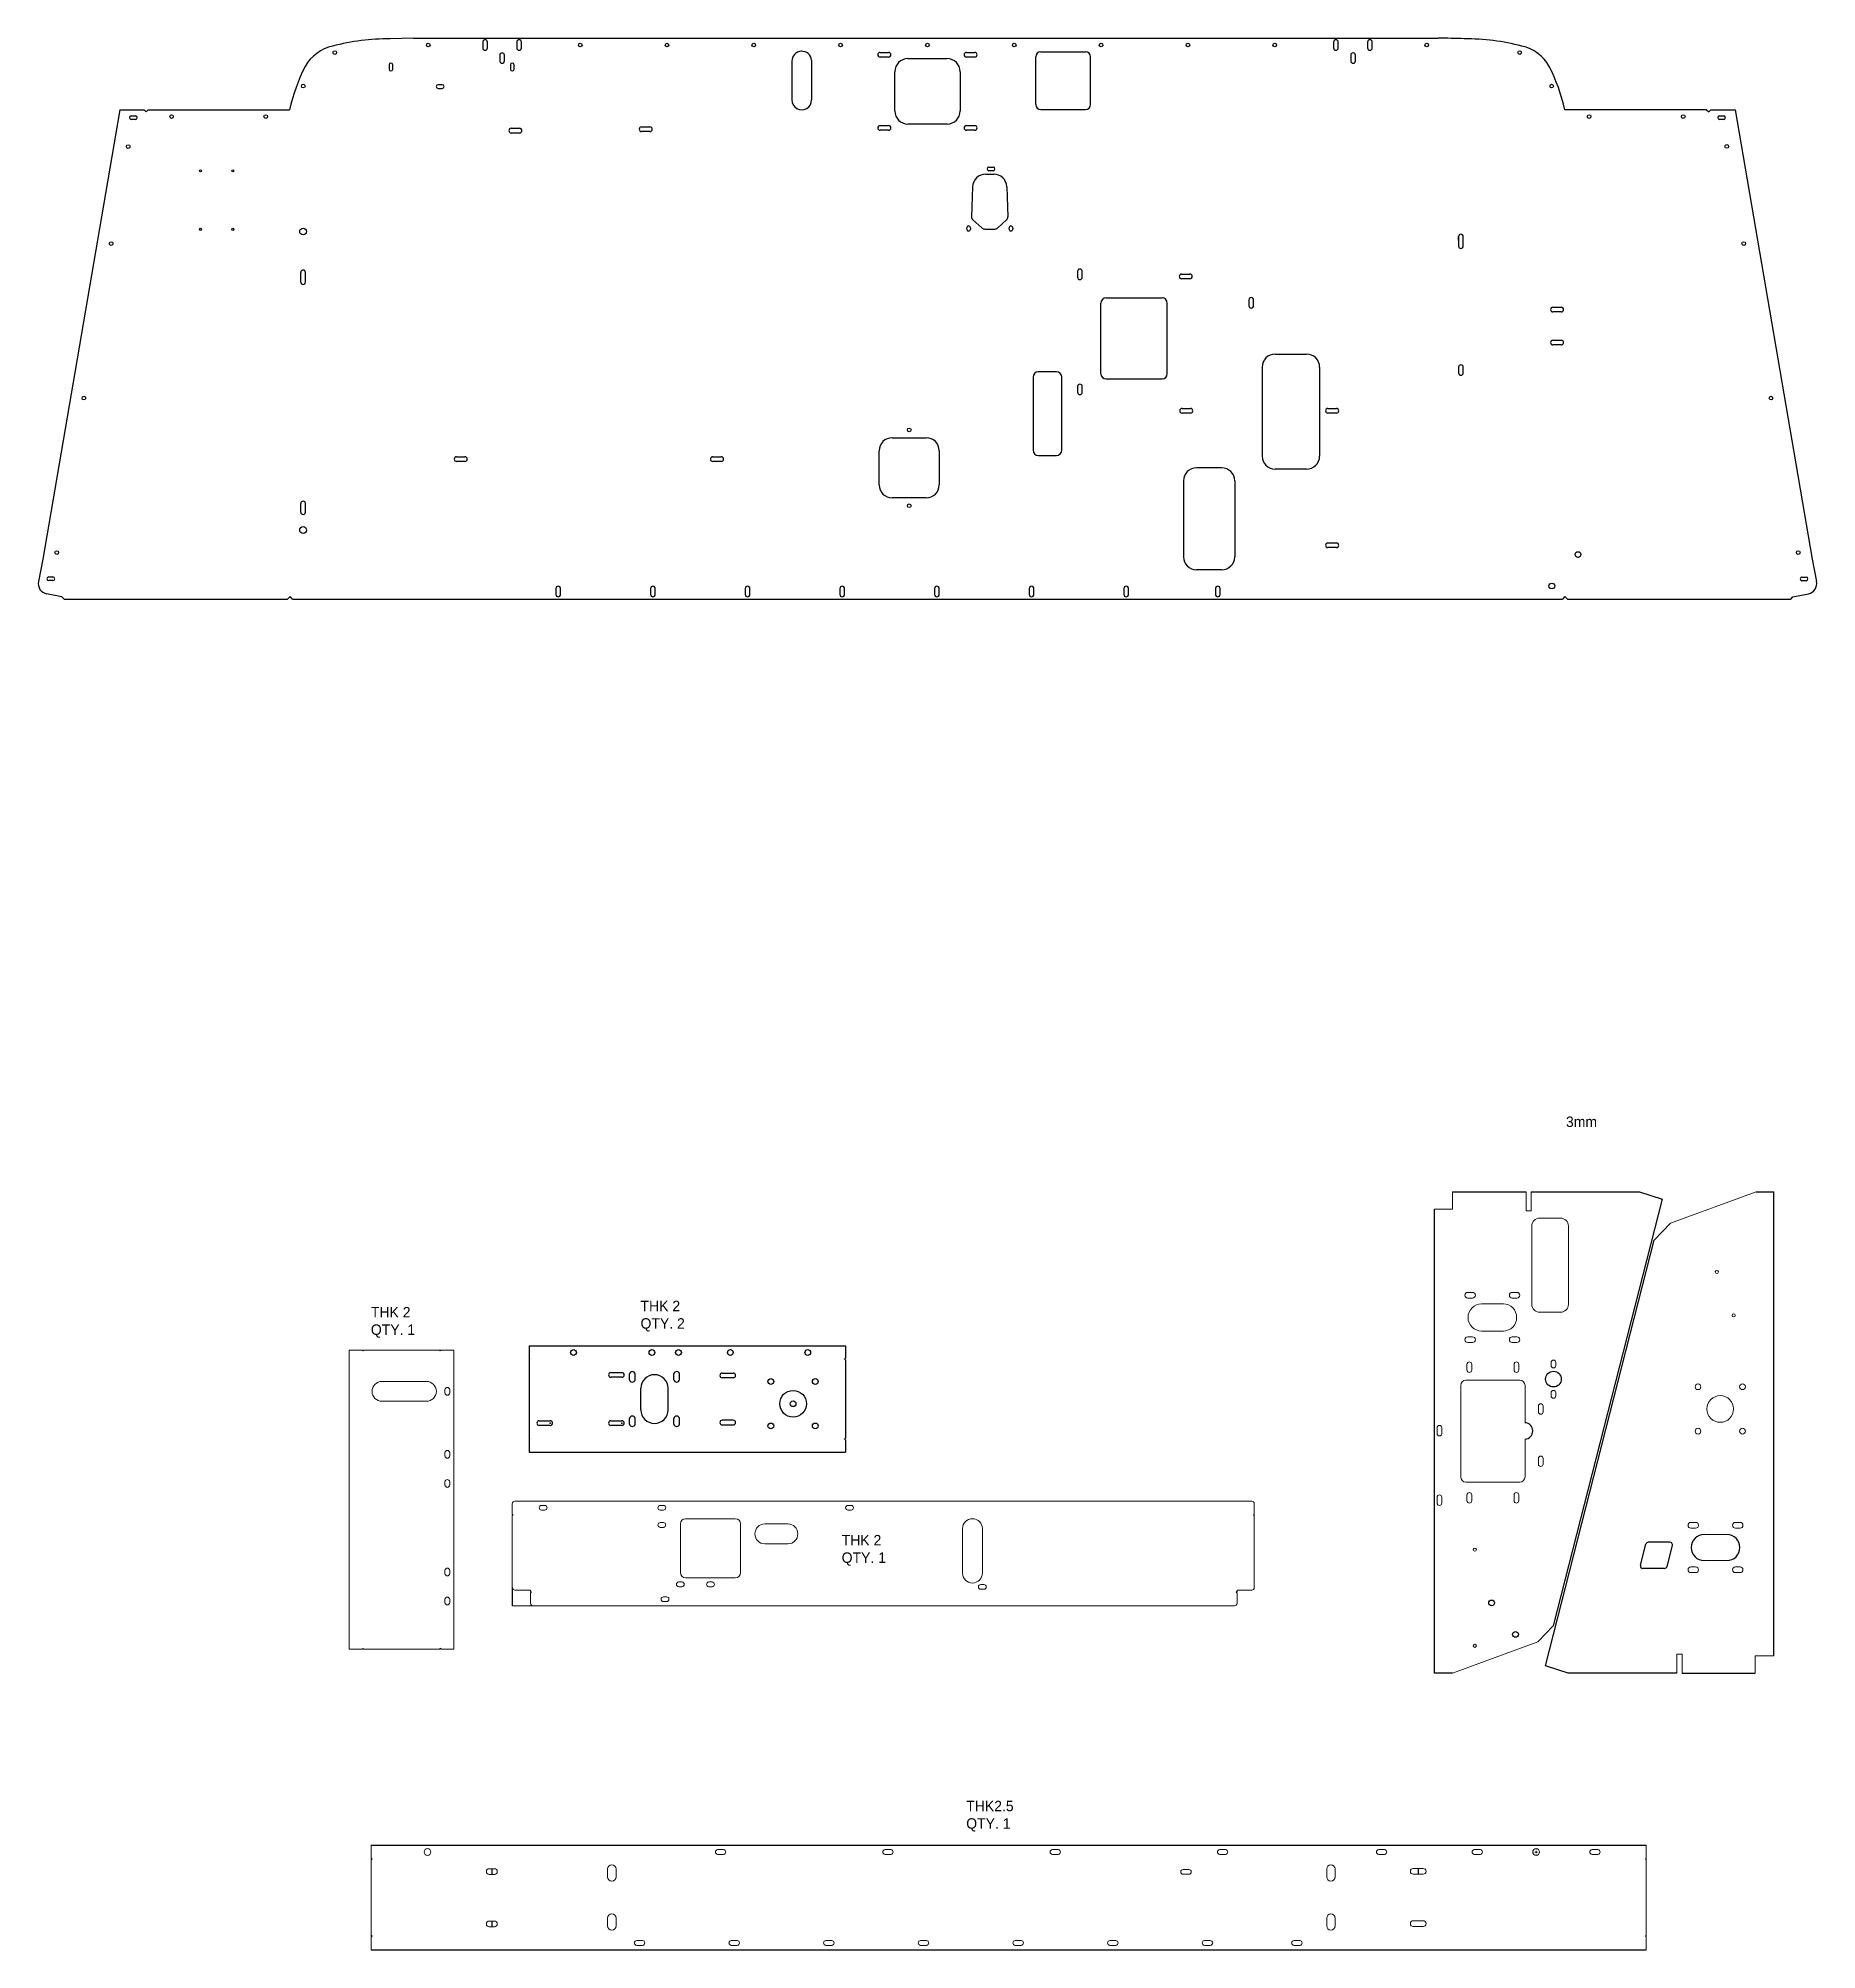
# Model space of a CAD drawing. Header units: millimetres. Extents: x 8168 to 21819, y -26546 to -22890.
# Drawn here: x 18418 to 21819, y -26546 to -22890 of the extents above; entities that cross this region are included whole.
import ezdxf

# ---------------------------------------------------------------- set-up
doc = ezdxf.new("R2010")
doc.units = ezdxf.units.MM
doc.layers.add('VPORTS', color=7, linetype='Continuous')

msp = doc.modelspace()

# ---------------------------------------------------------------- texts
at = {"color": 2, "char_height": 20, "attachment_point": 7}
for s, insert in [('3mm', (21339.3, -24972.7)), ('THK 2\\PQTY. 1', (19053.9, -25375.5)), ('THK 2\\PQTY. 2', (19569.5, -25363.6)), ('THK 2\\PQTY. 1', (19954.2, -25811.5))]:
    msp.add_mtext_dynamic_manual_height_columns(s, width=158.746, gutter_width=12.5, heights=[0], dxfattribs=dict(at, insert=insert))
at = {"color": 1, "insert": (19954.2, -25811.5), "char_height": 20, "attachment_point": 7}
msp.add_mtext_dynamic_manual_height_columns('THK 2\\PQTY. 1', width=158.746, gutter_width=12.5, heights=[0], dxfattribs=at)
at = {"color": 7, "insert": (20192.4, -26319.9), "char_height": 20, "attachment_point": 7}
msp.add_mtext_dynamic_manual_height_columns('THK2.5\\PQTY. 1', width=158.746, gutter_width=12.5, heights=[0], dxfattribs=at)

# ---------------------------------------------------------------- blocks, each defined once
blk = doc.blocks.new('SW_CENTERMARKSYMBOL_0')
at = {"color": 0, "linetype": 'Continuous', "lineweight": 0}
for p, q in [((-5, 0), (-5.5, 0)), ((0, 0), (-2.5, 0)), ((0, 5), (0, 5.5)), ((0, 0), (0, 2.5)), ((0, 0), (0, -2.5)), ((0, 0), (2.5, 0)), ((5, 0), (5.5, 0)), ((0, -5), (0, -5.5))]:
    blk.add_line(p, q, dxfattribs=at)

# ---------------------------------------------------------------- linework, layer by layer
at = {"color": 7}
for p, q in [((19135.6, -22890.2), (19090.7, -22891.2)), ((19135.6, -22890.2), (21094.9, -22890.2)), ((19135.6, -22890.2), (21089.8, -22890.2)), ((19135.6, -22890.2), (21089.8, -22890.2)), ((19267.8, -22897.7), (19267.8, -22908.7)), ((19276.8, -22908.7), (19276.8, -22897.7)), ((19332.8, -22897.7), (19332.8, -22908.7)), ((19341.8, -22908.7), (19341.8, -22897.7)), ((20027.8, -22917.3), (20043.8, -22917.3)), ((20192.8, -22917.3), (20208.8, -22917.3)), ((20335.3, -22916), (20420.3, -22916)), ((20894.8, -22897.7), (20894.8, -22908.7)), ((20903.8, -22908.7), (20903.8, -22897.7)), ((20959.8, -22897.7), (20959.8, -22908.7)), ((20968.8, -22908.7), (20968.8, -22897.7)), ((19088.7, -22941.2), (19088.7, -22949.2)), ((19095.7, -22949.2), (19095.7, -22941.2)), ((19300.3, -22922.7), (19300.3, -22933.7)), ((19309.3, -22933.7), (19309.3, -22922.7)), ((19320.7, -22941.2), (19320.7, -22949.2)), ((19327.7, -22949.2), (19327.7, -22941.2)), ((19858.9, -22934.2), (19858.8, -23008.2)), ((19896.8, -22932.3), (19896.8, -23008.2)), ((20043.8, -22926.3), (20027.8, -22926.3)), ((20055.8, -23029.3), (20055.8, -22954.3)), ((20080.8, -22929.3), (20155.8, -22929.3)), ((20180.8, -22954.3), (20180.8, -23029.3)), ((20208.8, -22926.3), (20192.8, -22926.3)), ((20325.3, -23016.7), (20325.3, -22926)), ((20430.3, -23016.7), (20430.3, -22926)), ((20927.8, -22922.7), (20927.8, -22933.7)), ((20936.8, -22933.7), (20936.8, -22922.7)), ((19190.4, -22979.3), (19182.4, -22979.3)), ((19182.4, -22986.3), (19190.4, -22986.3)), ((18574, -23027.1), (18426.8, -23886.8)), ((18574, -23027.1), (18620.3, -23027.1)), ((18620.3, -23027.1), (18624.1, -23031)), ((18624.1, -23031), (18628, -23027.1)), ((18628, -23027.1), (18898.3, -23027.1)), ((18628, -23027.1), (18898.3, -23027.1)), ((20335.3, -23026.7), (20420.3, -23026.7)), ((21608.3, -23027.1), (21337.3, -23027.1)), ((21608.3, -23027.1), (21612.3, -23031.1)), ((21612.3, -23031.1), (21616.4, -23027.1)), ((21616.4, -23027.1), (21662.7, -23027.1)), ((21662.7, -23027.1), (21809.9, -23886.7)), ((18595.6, -23038.6), (18603.6, -23038.6)), ((18603.6, -23045.6), (18595.6, -23045.6)), ((19322.2, -23062.5), (19338.2, -23062.5)), ((19571.5, -23059.7), (19587.5, -23059.7)), ((20027.8, -23057.3), (20043.8, -23057.3)), ((20043.8, -23066.3), (20027.8, -23066.3)), ((20155.8, -23054.3), (20080.8, -23054.3)), ((20192.8, -23057.3), (20208.8, -23057.3)), ((20208.8, -23066.3), (20192.8, -23066.3)), ((21632.9, -23038.6), (21640.9, -23038.6)), ((21640.9, -23045.6), (21632.9, -23045.6)), ((19338.2, -23071.5), (19322.2, -23071.5)), ((19587.5, -23068.7), (19571.5, -23068.7)), ((20235.8, -23136.7), (20243.8, -23136.7)), ((20204.7, -23174.2), (20202.4, -23231.7)), ((20229.6, -23150.1), (20244.9, -23150.1)), ((20243.8, -23143.7), (20235.8, -23143.7)), ((20269.9, -23174.2), (20272.2, -23231.8)), ((20222.5, -23252.8), (20205, -23237.6)), ((20253, -23252.7), (20269.7, -23237.6)), ((20193.4, -23255.6), (20193.4, -23252.6)), ((20200.4, -23252.6), (20200.4, -23255.6)), ((20228, -23255.2), (20247.3, -23255.2)), ((20274.3, -23255.7), (20274.3, -23252.7)), ((20281.3, -23252.7), (20281.3, -23255.7)), ((21133.8, -23276.6), (21133.8, -23269.6)), ((21133.8, -23269.6), (21133.8, -23280.6)), ((21133.8, -23276.6), (21133.8, -23287.6)), ((21142.8, -23280.6), (21142.8, -23269.6)), ((21142.8, -23287.6), (21142.8, -23276.6)), ((18919.8, -23356.5), (18919.8, -23338)), ((18928.8, -23356.5), (18928.8, -23338)), ((20405.3, -23336.3), (20405.3, -23347.3)), ((20405.3, -23336.3), (20405.3, -23347.3)), ((20405.3, -23336.3), (20405.3, -23347.3)), ((20414.3, -23347.3), (20414.3, -23336.3)), ((20414.3, -23347.3), (20414.3, -23336.3)), ((20414.3, -23347.3), (20414.3, -23336.3)), ((20604.2, -23341.2), (20620.2, -23341.2)), ((20620.2, -23350.2), (20604.2, -23350.2)), ((20732.8, -23390.8), (20732.8, -23401.8)), ((20741.8, -23401.8), (20741.8, -23390.8)), ((21314.3, -23404.8), (21330.3, -23404.8)), ((21330.3, -23413.8), (21314.3, -23413.8)), ((21314.3, -23467.8), (21330.3, -23467.8)), ((21330.3, -23476.8), (21314.3, -23476.8)), ((20758.2, -23519.3), (20758.2, -23689.3)), ((20868.2, -23519.3), (20868.2, -23689.3)), ((21133.8, -23519.4), (21133.8, -23530.4)), ((21142.8, -23530.4), (21142.8, -23519.4)), ((20405.3, -23556.3), (20405.3, -23567.3)), ((20405.3, -23556.3), (20405.3, -23567.3)), ((20414.3, -23567.3), (20414.3, -23556.3)), ((20414.3, -23567.3), (20414.3, -23556.3)), ((20605.2, -23598.3), (20621.2, -23598.3)), ((20621.2, -23607.3), (20605.2, -23607.3)), ((20884.2, -23598.3), (20900.2, -23598.3)), ((20900.2, -23607.3), (20884.2, -23607.3)), ((20025.8, -23744.3), (20025.8, -23679.3)), ((20050.8, -23654.3), (20115.8, -23654.3)), ((20140.8, -23679.3), (20140.8, -23744.3)), ((19217.8, -23690.7), (19233.8, -23690.7)), ((19233.8, -23699.7), (19217.8, -23699.7)), ((19707.8, -23690.7), (19723.8, -23690.7)), ((19723.8, -23699.7), (19707.8, -23699.7)), ((20680.8, -23711.8), (20632.8, -23711.8)), ((20843.2, -23714.3), (20783.2, -23714.3)), ((20607.8, -23736.8), (20607.8, -23881.8)), ((20705.8, -23736.8), (20705.8, -23881.8)), ((18919.8, -23796.6), (18919.8, -23780.1)), ((18928.8, -23796.6), (18928.8, -23780.1)), ((20115.8, -23769.3), (20050.8, -23769.3)), ((20884.2, -23855.5), (20900.2, -23855.5)), ((20900.2, -23864.5), (20884.2, -23864.5)), ((18426.8, -23886.8), (18418.2, -23929.3)), ((20680.8, -23906.8), (20632.8, -23906.8)), ((21809.9, -23886.7), (21818.5, -23929.2)), ((18437.9, -23920.4), (18445.9, -23920.4)), ((18445.9, -23927.4), (18437.9, -23927.4)), ((19407.8, -23942.8), (19407.8, -23953.8)), ((19416.8, -23953.8), (19416.8, -23942.8)), ((19588.8, -23942.8), (19588.8, -23953.8)), ((19597.8, -23953.8), (19597.8, -23942.8)), ((19769.8, -23942.8), (19769.8, -23953.8)), ((19778.8, -23953.8), (19778.8, -23942.8)), ((19950.8, -23942.8), (19950.8, -23953.8)), ((19959.8, -23953.8), (19959.8, -23942.8)), ((20131.8, -23942.8), (20131.8, -23953.8)), ((20140.8, -23953.8), (20140.8, -23942.8)), ((20312.8, -23942.8), (20312.8, -23953.8)), ((20321.8, -23953.8), (20321.8, -23942.8)), ((20493.8, -23942.8), (20493.8, -23953.8)), ((20502.8, -23953.8), (20502.8, -23942.8)), ((20668.8, -23942.8), (20668.8, -23953.8)), ((20677.8, -23953.8), (20677.8, -23942.8)), ((21790.6, -23920.7), (21798.6, -23920.7)), ((21798.6, -23927.7), (21790.6, -23927.7)), ((18463.2, -23958.8), (18433.8, -23952.8)), ((18467.3, -23962.8), (18463.2, -23958.8)), ((18467.3, -23962.8), (18894.5, -23962.8)), ((18899.3, -23958.1), (18894.5, -23962.8)), ((18904, -23962.8), (18899.3, -23958.1)), ((18904, -23962.8), (21332.6, -23962.8)), ((21337.2, -23958.2), (21332.6, -23962.8)), ((21341.9, -23962.8), (21337.2, -23958.2)), ((21341.9, -23962.8), (21769.3, -23962.8)), ((21769.3, -23962.8), (21773.4, -23958.7)), ((21773.4, -23958.7), (21802.9, -23952.7)), ((21538, -25766.7), (21496.7, -25766.7)), ((21527.8, -25816.7), (21486.5, -25816.7)), ((21551.3, -26016.7), (21343.6, -26016.7)), ((21551.3, -26016.7), (21343.6, -26016.7)), ((19054.7, -26346), (21492.7, -26346)), ((19285.2, -26391), (19285.2, -26402)), ((19285.2, -26491), (19285.2, -26502)), ((19054.7, -26546), (21492.7, -26546))]:
    msp.add_line(p, q, dxfattribs=at)
at = {"color": 7, "ltscale": 25}
for p, q in [((20459.8, -23386.8), (20566.8, -23386.8)), ((20449.8, -23531.8), (20449.8, -23396.8)), ((20576.8, -23531.8), (20576.8, -23396.8)), ((20459.8, -23541.8), (20566.8, -23541.8))]:
    msp.add_line(p, q, dxfattribs=at)
at = {"color": 1}
for p, q in [((20783.2, -23494.3), (20843.2, -23494.3)), ((21122.4, -25096.7), (21263, -25096.7)), ((21273, -25096.7), (21479.9, -25096.7)), ((21523.5, -25110.6), (21314.8, -25926.2)), ((21479.9, -25096.7), (21523.5, -25110.6)), ((21702.8, -25096.7), (21736.9, -25096.7)), ((21736.9, -25983.7), (21736.9, -25096.7)), ((21087.8, -26016.7), (21087.8, -25129.7)), ((21300, -26002.8), (21508.2, -25189)), ((19396.4, -25543.2), (19375.4, -25543.2)), ((19375.8, -25534.2), (19396.8, -25534.2)), ((21481.6, -25810.5), (21491.9, -25770.5)), ((21532.6, -25813), (21542.8, -25773)), ((19324.3, -25853.2), (19324.3, -25888.1)), ((21122, -26016.7), (21087.8, -26016.7)), ((21343.6, -26016.7), (21300, -26002.8)), ((21561.3, -26016.7), (21701.3, -26016.7)), ((21056.7, -26390.5), (21056.7, -26401.5))]:
    msp.add_line(p, q, dxfattribs=at)
at = {"color": 7, "linetype": 'Continuous', "lineweight": 15}
for p, q in [((21122.4, -25129.7), (21122.4, -25096.7)), ((21263, -25132.7), (21263, -25096.7)), ((21273, -25096.7), (21273, -25132.7)), ((21702.8, -25096.7), (21539.4, -25156.2)), ((21122.4, -25129.7), (21087.8, -25129.7)), ((21273, -25132.7), (21263, -25132.7)), ((21329, -25146.7), (21289, -25146.7)), ((21274, -25161.7), (21274, -25311.7)), ((21344, -25311.7), (21344, -25161.7)), ((21508.2, -25189), (21539.4, -25156.2)), ((21160.5, -25288.7), (21151.5, -25288.7)), ((21245.5, -25288.7), (21236.5, -25288.7)), ((21151.5, -25299.7), (21160.5, -25299.7)), ((21219, -25310.7), (21178, -25310.7)), ((21179, -25310.7), (21220, -25310.7)), ((21236.5, -25299.7), (21245.5, -25299.7)), ((21289, -25326.7), (21329, -25326.7)), ((21178, -25362.7), (21219, -25362.7)), ((21220, -25362.7), (21179, -25362.7)), ((19012.6, -25399.1), (19012.6, -25971.1)), ((19012.6, -25399.1), (19037.1, -25399.1)), ((19040.1, -25399.1), (19185.2, -25399.1)), ((19188.2, -25399.1), (19212.6, -25399.1)), ((19212.6, -25971.1), (19212.6, -25399.1)), ((19212.6, -25971.1), (19212.6, -25399.1)), ((21160.5, -25373.7), (21151.5, -25373.7)), ((21151.5, -25384.7), (21160.5, -25384.7)), ((21245.5, -25373.7), (21236.5, -25373.7)), ((21236.5, -25384.7), (21245.5, -25384.7)), ((21150, -25437.2), (21150, -25426.2)), ((21159, -25426.2), (21159, -25437.2)), ((21240, -25437.2), (21240, -25426.2)), ((21249, -25426.2), (21249, -25437.2)), ((21310.9, -25428.7), (21310.9, -25422.7)), ((21319.9, -25422.7), (21319.9, -25428.7)), ((19160.1, -25459.1), (19075.1, -25459.1)), ((21138, -25641.7), (21138, -25466.7)), ((21148, -25456.7), (21251, -25456.7)), ((21261, -25466.7), (21261, -25538)), ((19075.1, -25497.1), (19160.1, -25497.1)), ((21310.9, -25480.7), (21310.9, -25486.7)), ((21319.9, -25486.7), (21319.9, -25480.7)), ((21092.9, -25547.7), (21092.9, -25558.7)), ((21101.9, -25558.7), (21101.9, -25547.7)), ((21261, -25569.4), (21261, -25641.7)), ((19195.6, -25657.1), (19195.6, -25651.1)), ((19204.6, -25651.1), (19204.6, -25657.1)), ((21251, -25651.7), (21148, -25651.7)), ((19324.3, -25693.1), (19324.3, -25712.6)), ((19329.3, -25688.1), (20738.3, -25688.1)), ((19386.3, -25696.1), (19380.3, -25696.1)), ((19972.3, -25696.1), (19966.3, -25696.1)), ((20743.3, -25712.6), (20743.3, -25693.1)), ((21092.9, -25680.7), (21092.9, -25691.7)), ((21101.9, -25691.7), (21101.9, -25680.7)), ((21150, -25687.2), (21150, -25676.2)), ((21159, -25676.2), (21159, -25687.2)), ((21240, -25687.2), (21240, -25676.2)), ((21249, -25676.2), (21249, -25687.2)), ((19324.3, -25715.5), (19324.3, -25853.2)), ((19380.3, -25705.1), (19386.3, -25705.1)), ((19645.8, -25824.6), (19645.8, -25731.6)), ((19655.8, -25721.6), (19750.8, -25721.6)), ((19760.8, -25731.6), (19760.8, -25824.6)), ((19807.3, -25731.6), (19851.3, -25731.6)), ((19966.3, -25705.1), (19972.3, -25705.1)), ((20743.3, -25853.2), (20743.3, -25715.6)), ((21587.3, -25728.7), (21578.3, -25728.7)), ((21587.3, -25728.7), (21578.3, -25728.7)), ((21587.3, -25728.7), (21578.3, -25728.7)), ((21587.3, -25728.7), (21578.3, -25728.7)), ((21587.3, -25728.7), (21578.3, -25728.7)), ((21587.3, -25728.7), (21578.3, -25728.7)), ((21672.3, -25728.7), (21663.3, -25728.7)), ((21672.3, -25728.7), (21663.3, -25728.7)), ((21672.3, -25728.7), (21663.3, -25728.7)), ((21672.3, -25728.7), (21663.3, -25728.7)), ((21672.3, -25728.7), (21663.3, -25728.7)), ((21672.3, -25728.7), (21663.3, -25728.7)), ((19851.3, -25769.6), (19807.3, -25769.6)), ((20185.3, -25825.6), (20185.3, -25740.6)), ((20223.3, -25740.6), (20223.3, -25825.6)), ((21578.3, -25739.7), (21587.3, -25739.7)), ((21578.3, -25739.7), (21587.3, -25739.7)), ((21578.3, -25739.7), (21587.3, -25739.7)), ((21578.3, -25739.7), (21587.3, -25739.7)), ((21578.3, -25739.7), (21587.3, -25739.7)), ((21578.3, -25739.7), (21587.3, -25739.7)), ((21603.8, -25751.7), (21646.8, -25751.7)), ((21603.8, -25751.7), (21646.8, -25751.7)), ((21603.8, -25751.7), (21646.8, -25751.7)), ((21603.8, -25751.7), (21646.8, -25751.7)), ((21663.3, -25739.7), (21672.3, -25739.7)), ((21663.3, -25739.7), (21672.3, -25739.7)), ((21663.3, -25739.7), (21672.3, -25739.7)), ((21663.3, -25739.7), (21672.3, -25739.7)), ((21663.3, -25739.7), (21672.3, -25739.7)), ((21663.3, -25739.7), (21672.3, -25739.7)), ((21603.8, -25801.7), (21646.8, -25801.7)), ((21603.8, -25801.7), (21646.8, -25801.7)), ((21603.8, -25801.7), (21646.8, -25801.7)), ((21603.8, -25801.7), (21646.8, -25801.7)), ((19195.6, -25826.6), (19195.6, -25820.6)), ((19204.6, -25820.6), (19204.6, -25826.6)), ((19648.8, -25842.6), (19642.8, -25842.6)), ((19750.8, -25834.6), (19655.8, -25834.6)), ((19706.3, -25842.6), (19700.3, -25842.6)), ((21587.3, -25813.7), (21578.3, -25813.7)), ((21587.3, -25813.7), (21578.3, -25813.7)), ((21587.3, -25813.7), (21578.3, -25813.7)), ((21587.3, -25813.7), (21578.3, -25813.7)), ((21587.3, -25813.7), (21578.3, -25813.7)), ((21587.3, -25813.7), (21578.3, -25813.7)), ((21578.3, -25824.7), (21587.3, -25824.7)), ((21578.3, -25824.7), (21587.3, -25824.7)), ((21578.3, -25824.7), (21587.3, -25824.7)), ((21578.3, -25824.7), (21587.3, -25824.7)), ((21578.3, -25824.7), (21587.3, -25824.7)), ((21578.3, -25824.7), (21587.3, -25824.7)), ((21672.3, -25813.7), (21663.3, -25813.7)), ((21672.3, -25813.7), (21663.3, -25813.7)), ((21672.3, -25813.7), (21663.3, -25813.7)), ((21672.3, -25813.7), (21663.3, -25813.7)), ((21672.3, -25813.7), (21663.3, -25813.7)), ((21672.3, -25813.7), (21663.3, -25813.7)), ((21663.3, -25824.7), (21672.3, -25824.7)), ((21663.3, -25824.7), (21672.3, -25824.7)), ((21663.3, -25824.7), (21672.3, -25824.7)), ((21663.3, -25824.7), (21672.3, -25824.7)), ((21663.3, -25824.7), (21672.3, -25824.7)), ((21663.3, -25824.7), (21672.3, -25824.7)), ((19195.6, -25882.1), (19195.6, -25876.1)), ((19204.6, -25876.1), (19204.6, -25882.1)), ((19359.3, -25858.2), (19329.3, -25858.2)), ((19359.3, -25860.6), (19359.3, -25858.2)), ((19359.3, -25883.1), (19359.3, -25863.6)), ((19619.3, -25871.1), (19613.3, -25871.1)), ((19613.3, -25880.1), (19619.3, -25880.1)), ((19642.8, -25851.6), (19648.8, -25851.6)), ((19700.3, -25851.6), (19706.3, -25851.6)), ((20226.3, -25847.5), (20220.3, -25847.5)), ((20220.3, -25856.5), (20226.3, -25856.5)), ((20710.3, -25858.2), (20710.3, -25860.7)), ((20738.3, -25858.2), (20710.3, -25858.2)), ((20710.3, -25863.5), (20710.3, -25883.1)), ((20705.3, -25888.1), (19364.3, -25888.1)), ((21314.8, -25926.2), (21285.3, -25957.3)), ((19012.6, -25971.1), (19037.1, -25971.1)), ((19040.1, -25971.1), (19185.2, -25971.1)), ((19188.2, -25971.1), (19212.6, -25971.1)), ((21122, -26016.7), (21285.3, -25957.3)), ((21551.3, -26016.7), (21551.3, -25980.7)), ((21551.3, -25980.7), (21561.3, -25980.7)), ((21551.3, -25980.7), (21561.3, -25980.7)), ((21561.3, -25980.7), (21561.3, -26016.7)), ((21561.3, -25980.7), (21561.3, -26016.7)), ((21701.3, -26016.7), (21701.3, -25983.7)), ((21701.3, -25983.7), (21736.9, -25983.7)), ((21701.3, -26016.7), (21701.3, -25983.7)), ((21701.3, -25983.7), (21736.9, -25983.7)), ((19054.7, -26346), (19054.7, -26370.5)), ((19728.2, -26354.5), (19717.2, -26354.5)), ((20048.2, -26354.5), (20037.2, -26354.5)), ((20368.2, -26354.5), (20357.2, -26354.5)), ((20688.2, -26354.5), (20677.2, -26354.5)), ((20992.2, -26354.5), (20981.2, -26354.5)), ((21175.2, -26354.5), (21164.2, -26354.5)), ((21400.2, -26354.5), (21389.2, -26354.5)), ((21492.7, -26346), (21492.7, -26370.5)), ((19054.7, -26373.5), (19054.7, -26518.5)), ((19290.2, -26391), (19280.2, -26391)), ((19506.7, -26391.5), (19506.7, -26406.5)), ((19522.7, -26406.5), (19522.7, -26391.5)), ((19717.2, -26363.5), (19728.2, -26363.5)), ((20037.2, -26363.5), (20048.2, -26363.5)), ((20357.2, -26363.5), (20368.2, -26363.5)), ((20618.2, -26392.5), (20607.2, -26392.5)), ((20677.2, -26363.5), (20688.2, -26363.5)), ((20881.7, -26391.5), (20881.7, -26406.5)), ((20897.7, -26406.5), (20897.7, -26391.5)), ((20981.2, -26363.5), (20992.2, -26363.5)), ((21066.2, -26390.5), (21047.2, -26390.5)), ((21164.2, -26363.5), (21175.2, -26363.5)), ((21389.2, -26363.5), (21400.2, -26363.5)), ((21492.7, -26373.5), (21492.7, -26518.5)), ((19280.2, -26402), (19290.2, -26402)), ((20607.2, -26401.5), (20618.2, -26401.5)), ((21047.2, -26401.5), (21066.2, -26401.5)), ((19290.2, -26491), (19280.2, -26491)), ((19280.2, -26502), (19290.2, -26502)), ((19506.7, -26485.5), (19506.7, -26500.5)), ((19522.7, -26500.5), (19522.7, -26485.5)), ((20881.7, -26485.5), (20881.7, -26500.5)), ((20897.7, -26500.5), (20897.7, -26485.5)), ((21066.2, -26490.5), (21047.2, -26490.5)), ((21047.2, -26501.5), (21066.2, -26501.5)), ((19054.7, -26521.5), (19054.7, -26546)), ((19573.2, -26528.5), (19562.2, -26528.5)), ((19562.2, -26537.5), (19573.2, -26537.5)), ((19754.2, -26528.5), (19743.2, -26528.5)), ((19743.2, -26537.5), (19754.2, -26537.5)), ((19935.2, -26528.5), (19924.2, -26528.5)), ((19924.2, -26537.5), (19935.2, -26537.5)), ((20116.2, -26528.5), (20105.2, -26528.5)), ((20105.2, -26537.5), (20116.2, -26537.5)), ((20297.2, -26528.5), (20286.2, -26528.5)), ((20286.2, -26537.5), (20297.2, -26537.5)), ((20478.2, -26528.5), (20467.2, -26528.5)), ((20467.2, -26537.5), (20478.2, -26537.5)), ((20659.2, -26528.5), (20648.2, -26528.5)), ((20648.2, -26537.5), (20659.2, -26537.5)), ((20830.2, -26528.5), (20819.2, -26528.5)), ((20819.2, -26537.5), (20830.2, -26537.5)), ((21492.7, -26521.5), (21492.7, -26546))]:
    msp.add_line(p, q, dxfattribs=at)
for p, q in [((19356.3, -25391.2), (19356.3, -25414.7)), ((19356.3, -25391.2), (19961.3, -25391.2)), ((19356.3, -25391.2), (19961.3, -25391.2)), ((19356.3, -25391.2), (19961.3, -25391.2)), ((19356.3, -25391.2), (19961.3, -25391.2)), ((19961.3, -25391.2), (19961.3, -25414.7)), ((19357.8, -25416.2), (19356.3, -25414.7)), ((19357.8, -25416.2), (19356.3, -25417.7)), ((19356.3, -25417.7), (19356.3, -25567.7)), ((19512.8, -25442.2), (19533.8, -25442.2)), ((19725.8, -25443.2), (19746.8, -25443.2)), ((19959.8, -25416.2), (19961.3, -25414.7)), ((19959.8, -25416.2), (19961.3, -25417.7)), ((19961.3, -25417.7), (19961.3, -25567.7)), ((19533.5, -25451.2), (19512.5, -25451.2)), ((19548.3, -25455.8), (19548.3, -25444.8)), ((19559.3, -25455.7), (19559.3, -25444.7)), ((19570.3, -25513.2), (19570.3, -25472.2)), ((19622.3, -25513.2), (19622.3, -25472.2)), ((19633.3, -25455.7), (19633.3, -25444.7)), ((19644.3, -25455.7), (19644.3, -25444.7)), ((19746.8, -25452.2), (19725.8, -25452.2)), ((19533.5, -25543.2), (19512.5, -25543.2)), ((19512.8, -25534.2), (19533.8, -25534.2)), ((19548.3, -25540.8), (19548.3, -25529.8)), ((19559.3, -25540.7), (19559.3, -25529.7)), ((19633.3, -25540.8), (19633.3, -25529.8)), ((19644.3, -25540.7), (19644.3, -25529.7)), ((19746.8, -25533.2), (19725.8, -25533.2)), ((19725.8, -25542.2), (19746.8, -25542.2)), ((19357.8, -25569.2), (19356.3, -25567.7)), ((19357.8, -25569.2), (19356.3, -25570.7)), ((19356.3, -25570.7), (19356.3, -25594.2)), ((19959.8, -25569.2), (19961.3, -25567.7)), ((19959.8, -25569.2), (19961.3, -25570.7)), ((19961.3, -25570.7), (19961.3, -25594.2)), ((19356.3, -25594.2), (19961.3, -25594.2)), ((19356.3, -25594.2), (19961.3, -25594.2)), ((19356.3, -25594.2), (19961.3, -25594.2)), ((19356.3, -25594.2), (19961.3, -25594.2)), ((19356.3, -25594.2), (19961.3, -25594.2)), ((19356.3, -25594.2), (19961.3, -25594.2)), ((19356.3, -25594.2), (19961.3, -25594.2)), ((19356.3, -25594.2), (19961.3, -25594.2)), ((19356.3, -25594.2), (19961.3, -25594.2))]:
    msp.add_line(p, q)
at = {"color": 1, "linetype": 'Continuous', "lineweight": 15}
for p, q in [((19195.6, -25481.1), (19195.6, -25475.1)), ((19204.6, -25475.1), (19204.6, -25481.1)), ((19195.6, -25601.6), (19195.6, -25595.6)), ((19204.6, -25595.6), (19204.6, -25601.6)), ((19613.3, -25696.1), (19607.3, -25696.1)), ((19613.3, -25696.1), (19607.3, -25696.1)), ((19607.3, -25705.1), (19613.3, -25705.1)), ((19607.3, -25705.1), (19613.3, -25705.1)), ((19607.3, -25729.1), (19613.3, -25729.1)), ((19607.3, -25729.1), (19613.3, -25729.1)), ((19613.3, -25738.1), (19607.3, -25738.1)), ((19613.3, -25738.1), (19607.3, -25738.1))]:
    msp.add_line(p, q, dxfattribs=at)
at = {"color": 2, "linetype": 'Continuous', "lineweight": 15}
for p, q in [((21286.5, -25517.2), (21286.5, -25506.2)), ((21295.5, -25506.2), (21295.5, -25517.2)), ((21286.5, -25617.2), (21286.5, -25606.2)), ((21295.5, -25606.2), (21295.5, -25617.2)), ((19324.3, -25693.1), (19324.3, -25712.6)), ((19329.3, -25688.1), (20738.3, -25688.1)), ((19386.3, -25696.1), (19380.3, -25696.1)), ((19972.3, -25696.1), (19966.3, -25696.1)), ((20743.3, -25712.6), (20743.3, -25693.1)), ((19324.3, -25715.5), (19324.3, -25853.2)), ((19380.3, -25705.1), (19386.3, -25705.1)), ((19645.8, -25824.6), (19645.8, -25731.6)), ((19655.8, -25721.6), (19750.8, -25721.6)), ((19760.8, -25731.6), (19760.8, -25824.6)), ((19807.3, -25731.6), (19851.3, -25731.6)), ((19966.3, -25705.1), (19972.3, -25705.1)), ((20743.3, -25853.2), (20743.3, -25715.6)), ((19851.3, -25769.6), (19807.3, -25769.6)), ((20185.3, -25825.6), (20185.3, -25740.6)), ((20223.3, -25740.6), (20223.3, -25825.6)), ((19648.8, -25842.6), (19642.8, -25842.6)), ((19750.8, -25834.6), (19655.8, -25834.6)), ((19706.3, -25842.6), (19700.3, -25842.6)), ((19359.3, -25858.2), (19329.3, -25858.2)), ((19359.3, -25860.6), (19359.3, -25858.2)), ((19359.3, -25883.1), (19359.3, -25863.6)), ((19619.3, -25871.1), (19613.3, -25871.1)), ((19613.3, -25880.1), (19619.3, -25880.1)), ((19642.8, -25851.6), (19648.8, -25851.6)), ((19700.3, -25851.6), (19706.3, -25851.6)), ((20226.3, -25847.5), (20220.3, -25847.5)), ((20220.3, -25856.5), (20226.3, -25856.5)), ((20710.3, -25858.2), (20710.3, -25860.7)), ((20738.3, -25858.2), (20710.3, -25858.2)), ((20710.3, -25863.5), (20710.3, -25883.1)), ((20705.3, -25888.1), (19324.3, -25888.1))]:
    msp.add_line(p, q, dxfattribs=at)
at = {"color": 7}
for centre, radius in [((18984.8, -22917.7), 3.5), ((19163.5, -22903.2), 3.5), ((19454.2, -22903.2), 3.5), ((19620.2, -22903.2), 3.5), ((19786.2, -22903.2), 3.5), ((19952.2, -22903.2), 3.5), ((20118.3, -22903.2), 3.5), ((20284.3, -22903.2), 3.5), ((20450.4, -22903.2), 3.5), ((20616.4, -22903.2), 3.5), ((20782.4, -22903.2), 3.5), ((21073, -22903.2), 3.5), ((21250.8, -22917.7), 3.5), ((18924.6, -22981.8), 3.5), ((21311.9, -22981.8), 3.5), ((18672.9, -23040.1), 3.5), ((18852.9, -23040.1), 3.5), ((21383.6, -23040.1), 3.5), ((21563.6, -23040.1), 3.5), ((18589.9, -23097.4), 3.5), ((21646.7, -23097.2), 3.5), ((18728, -23143.8), 2), ((18790, -23143.8), 2), ((18557.2, -23283), 3.5), ((18728, -23255.8), 2), ((18790, -23255.8), 2), ((18924.3, -23259.8), 6.5), ((21679.4, -23283), 3.5), ((18505.1, -23578.5), 3.5), ((21731.4, -23578.5), 3.5), ((20083.3, -23639.3), 3.5), ((20083.3, -23784.3), 3.5), ((18924.3, -23830.8), 6.5), ((18453.1, -23873.9), 3.5), ((21783.5, -23873.9), 3.5), ((21362.3, -23877.8), 5.5), ((21312.3, -23937.8), 5.5), ((21197, -25882.7), 5.5), ((21242.7, -25942.8), 5.5)]:
    msp.add_circle(centre, radius, dxfattribs=at)
at = {"color": 7, "linetype": 'Continuous', "lineweight": 15}
for centre, radius in [((21627.8, -25249.7), 3), ((21627.8, -25249.7), 3), ((21627.8, -25249.7), 3), ((21627.8, -25249.7), 3), ((21627.8, -25249.7), 3), ((21627.8, -25249.7), 3), ((21659.8, -25332.7), 3), ((21659.8, -25332.7), 3), ((21659.8, -25332.7), 3), ((21659.8, -25332.7), 3), ((21659.8, -25332.7), 3), ((21659.8, -25332.7), 3), ((21591.8, -25469.2), 5.5), ((21591.8, -25469.2), 5.5), ((21591.8, -25469.2), 5.5), ((21676.8, -25469.2), 5.5), ((21676.8, -25469.2), 5.5), ((21676.8, -25469.2), 5.5), ((21634.3, -25511.7), 25.5), ((21634.3, -25511.7), 25.5), ((21591.8, -25554.2), 5.5), ((21591.8, -25554.2), 5.5), ((21591.8, -25554.2), 5.5), ((21676.8, -25554.2), 5.5), ((21676.8, -25554.2), 5.5), ((21676.8, -25554.2), 5.5), ((21165, -25780.7), 3), ((21165, -25964.7), 3), ((19162.2, -26359), 6.5), ((21282.2, -26359), 6.5)]:
    msp.add_circle(centre, radius, dxfattribs=at)
for centre in [(19441.3, -25403.7), (19591.3, -25403.7), (19642.1, -25403.7), (19741.3, -25403.7), (19889.3, -25403.7)]:
    msp.add_circle(centre, 5.5)
at = {"color": 6}
for centre, radius in [((19818.8, -25459.2), 5.5), ((19861.3, -25501.7), 25.5), ((19903.8, -25459.2), 5.5), ((19861.3, -25501.7), 5.5), ((19818.8, -25544.2), 5.5), ((19903.8, -25544.2), 5.5)]:
    msp.add_circle(centre, radius, dxfattribs=at)
at = {"color": 7}
for centre, radius, start, end in [((18999.2, -22985.1), 82, 103.0312, 149.9537), ((18999.2, -22985.1), 82, 103.0312, 149.9537), ((19090.7, -23330.4), 439.1, 90, 104.5064), ((19090.7, -23330.4), 439.1, 90, 104.5064), ((19272.3, -22897.7), 4.5, 0, 180), ((19272.3, -22908.7), 4.5, 180, 0), ((19304.8, -22922.7), 4.5, 0, 180), ((19337.3, -22897.7), 4.5, 0, 180), ((19337.3, -22908.7), 4.5, 180, 0), ((19877.9, -22934.2), 19, 5.9343, 180), ((19877.8, -22932.2), 17, 88.9662, 93.9043), ((20027.8, -22921.8), 4.5, 90, 270), ((20043.8, -22921.8), 4.5, 270, 90), ((20192.8, -22921.8), 4.5, 90, 270), ((20208.8, -22921.8), 4.5, 270, 90), ((20335.3, -22926), 10, 90, 180), ((20420.3, -22926), 10, 0, 90), ((20899.3, -22897.7), 4.5, 0, 180), ((20899.3, -22908.7), 4.5, 180, 0), ((20932.3, -22922.7), 4.5, 0, 180), ((20964.3, -22897.7), 4.5, 0, 180), ((20964.3, -22908.7), 4.5, 180, 0), ((21094.9, -24140.7), 1250.5, 87.7085, 90), ((21144.9, -23330.4), 439.1, 75.4936, 90), ((21236.4, -22985.1), 82, 30.0463, 76.9688), ((19274.2, -23115.7), 386.3, 153.6212, 166.7362), ((19274.2, -23115.7), 386.3, 153.6212, 166.7362), ((19092.2, -22941.2), 3.5, 0, 180), ((19092.2, -22949.2), 3.5, 180, 0), ((19304.8, -22933.7), 4.5, 180, 0), ((19324.2, -22941.2), 3.5, 0, 180), ((19324.2, -22949.2), 3.5, 180, 0), ((20080.8, -22954.3), 25, 90, 180), ((20155.8, -22954.3), 25, 0, 90), ((20932.3, -22933.7), 4.5, 180, 0), ((20961.3, -23115.7), 386.3, 13.2638, 26.3788), ((19182.4, -22982.8), 3.5, 90, 270), ((19190.4, -22982.8), 3.5, 270, 90), ((19877.8, -23008.2), 19, 179.9223, 0.3139), ((20080.8, -23029.3), 25, 180, 270), ((20155.8, -23029.3), 25, 270, 0), ((20335.3, -23016.7), 10, 180, 270), ((20420.3, -23016.7), 10, 270, 0), ((18595.6, -23042.1), 3.5, 90, 270), ((18603.6, -23042.1), 3.5, 270, 90), ((19322.2, -23067), 4.5, 90, 270), ((19338.2, -23067), 4.5, 270, 90), ((19571.5, -23064.2), 4.5, 90, 270), ((19587.5, -23064.2), 4.5, 270, 90), ((20027.8, -23061.8), 4.5, 90, 270), ((20043.8, -23061.8), 4.5, 270, 90), ((20192.8, -23061.8), 4.5, 90, 270), ((20208.8, -23061.8), 4.5, 270, 90), ((21632.9, -23042.1), 3.5, 90, 270), ((21640.9, -23042.1), 3.5, 270, 90), ((20235.8, -23140.2), 3.5, 90, 270), ((20243.8, -23140.2), 3.5, 270, 90), ((20229.6, -23175.1), 25, 90, 177.7672), ((20244.9, -23175.1), 25, 2.2328, 90), ((20196.9, -23252.6), 3.5, 0, 180), ((20209.9, -23231.9), 7.5, 177.7672, 228.9043), ((20264.7, -23232.1), 7.5, 312.1457, 2.2328), ((20277.8, -23252.7), 3.5, 0, 180), ((20196.9, -23255.6), 3.5, 180, 0), ((20228, -23247.7), 7.5, 222.8543, 270.4832), ((20247.4, -23247.7), 7.5, 269.5168, 318.2579), ((20277.8, -23255.7), 3.5, 180, 0), ((21138.3, -23269.6), 4.5, 0, 180), ((21138.3, -23287.6), 4.5, 180, 0), ((18924.3, -23338), 4.5, 0, 180), ((18924.3, -23356.5), 4.5, 180, 0), ((20409.8, -23336.3), 4.5, 0, 180), ((20409.8, -23336.3), 4.5, 0, 180), ((20409.8, -23336.3), 4.5, 0, 180), ((20409.8, -23347.3), 4.5, 180, 0), ((20409.8, -23347.3), 4.5, 180, 0), ((20409.8, -23347.3), 4.5, 180, 0), ((20604.2, -23345.7), 4.5, 90, 270), ((20620.2, -23345.7), 4.5, 270, 90), ((20737.3, -23390.8), 4.5, 0, 180), ((20737.3, -23401.8), 4.5, 180, 0), ((21314.3, -23409.3), 4.5, 90, 270), ((21330.3, -23409.3), 4.5, 270, 90), ((21314.3, -23472.3), 4.5, 90, 270), ((21330.3, -23472.3), 4.5, 270, 90), ((20783.2, -23519.3), 25, 90, 180), ((20843.2, -23519.3), 25, 0, 90), ((21138.3, -23519.4), 4.5, 0, 180), ((21138.3, -23530.4), 4.5, 180, 0), ((20409.8, -23556.3), 4.5, 0, 180), ((20409.8, -23556.3), 4.5, 0, 180), ((20409.8, -23567.3), 4.5, 180, 0), ((20409.8, -23567.3), 4.5, 180, 0), ((20605.2, -23602.8), 4.5, 90, 270), ((20621.2, -23602.8), 4.5, 270, 90), ((20884.2, -23602.8), 4.5, 90, 270), ((20900.2, -23602.8), 4.5, 270, 90), ((20050.8, -23679.3), 25, 90, 180), ((20115.8, -23679.3), 25, 0, 90), ((19217.8, -23695.2), 4.5, 90, 270), ((19233.8, -23695.2), 4.5, 270, 90), ((19707.8, -23695.2), 4.5, 90, 270), ((19723.8, -23695.2), 4.5, 270, 90), ((20632.8, -23736.8), 25, 90, 180), ((20680.8, -23736.8), 25, 0, 90), ((20783.2, -23689.3), 25, 180, 270), ((20843.2, -23689.3), 25, 270, 0), ((20050.8, -23744.3), 25, 180, 270), ((20115.8, -23744.3), 25, 270, 0), ((18924.3, -23780.1), 4.5, 0, 180), ((18924.3, -23796.6), 4.5, 180, 0), ((20884.2, -23860), 4.5, 90, 270), ((20900.2, -23860), 4.5, 270, 90), ((20632.8, -23881.8), 25, 180, 270), ((20680.8, -23881.8), 25, 270, 0), ((18437.8, -23933.2), 20, 168.5829, 258.5829), ((18437.9, -23923.9), 3.5, 90, 270), ((18445.9, -23923.9), 3.5, 270, 90), ((19412.3, -23942.8), 4.5, 0, 180), ((19593.3, -23942.8), 4.5, 0, 180), ((19774.3, -23942.8), 4.5, 0, 180), ((19955.3, -23942.8), 4.5, 0, 180), ((20136.3, -23942.8), 4.5, 0, 180), ((20317.3, -23942.8), 4.5, 0, 180), ((20498.3, -23942.8), 4.5, 0, 180), ((20673.3, -23942.8), 4.5, 0, 180), ((21790.6, -23924.2), 3.5, 90, 270), ((21798.6, -23924.2), 3.5, 270, 90), ((21798.9, -23933.1), 20, 281.4171, 11.4171), ((19412.3, -23953.8), 4.5, 180, 0), ((19593.3, -23953.8), 4.5, 180, 0), ((19774.3, -23953.8), 4.5, 180, 0), ((19955.3, -23953.8), 4.5, 180, 0), ((20136.3, -23953.8), 4.5, 180, 0), ((20317.3, -23953.8), 4.5, 180, 0), ((20498.3, -23953.8), 4.5, 180, 0), ((20673.3, -23953.8), 4.5, 180, 0), ((21260.2, -25553.7), 15.7, 272.6426, 87.3574), ((21603.8, -25776.7), 25, 90, 270), ((21603.8, -25776.7), 25, 90, 270), ((21603.8, -25776.7), 25, 90, 270), ((21603.8, -25776.7), 25, 90, 270), ((21646.8, -25776.7), 25, 270, 90), ((21646.8, -25776.7), 25, 270, 90), ((21646.8, -25776.7), 25, 270, 90), ((21646.8, -25776.7), 25, 270, 90)]:
    msp.add_arc(centre, radius, start, end, dxfattribs=at)
at = {"color": 7, "ltscale": 25}
for centre, start, end in [((20459.8, -23396.8), 90, 180), ((20566.8, -23396.8), 0, 90), ((20459.8, -23531.8), 180, 270), ((20566.8, -23531.8), 270, 0)]:
    msp.add_arc(centre, 10, start, end, dxfattribs=at)
at = {"color": 7, "linetype": 'Continuous', "lineweight": 15}
for centre, radius, start, end in [((21289, -25161.7), 15, 90, 180), ((21329, -25161.7), 15, 0, 90), ((21151.5, -25294.2), 5.5, 90, 270), ((21160.5, -25294.2), 5.5, 270, 90), ((21236.5, -25294.2), 5.5, 90, 270), ((21245.5, -25294.2), 5.5, 270, 90), ((21178, -25336.7), 26, 90, 270), ((21219, -25336.7), 26, 270, 90), ((21289, -25311.7), 15, 180, 270), ((21329, -25311.7), 15, 270, 0), ((21151.5, -25379.2), 5.5, 90, 270), ((21160.5, -25379.2), 5.5, 270, 90), ((21236.5, -25379.2), 5.5, 90, 270), ((21245.5, -25379.2), 5.5, 270, 90), ((21154.5, -25426.2), 4.5, 0, 180), ((21154.5, -25437.2), 4.5, 180, 0), ((21244.5, -25426.2), 4.5, 0, 180), ((21244.5, -25437.2), 4.5, 180, 0), ((21315.4, -25422.7), 4.5, 0, 180), ((21315.4, -25428.7), 4.5, 180, 0), ((19075.1, -25478.1), 19, 90, 270), ((19160.1, -25478.1), 19, 270, 90), ((21148, -25466.7), 10, 90, 180), ((21251, -25466.7), 10, 0, 90), ((21315.4, -25480.7), 4.5, 0, 180), ((21315.4, -25486.7), 4.5, 180, 0), ((21097.4, -25547.7), 4.5, 0, 180), ((21097.4, -25558.7), 4.5, 180, 0), ((19200.1, -25651.1), 4.5, 0, 180), ((19200.1, -25657.1), 4.5, 180, 0), ((21148, -25641.7), 10, 180, 270), ((21251, -25641.7), 10, 270, 0), ((19329.3, -25693.1), 5, 90, 180), ((19380.3, -25700.6), 4.5, 90, 270), ((19386.3, -25700.6), 4.5, 270, 90), ((19966.3, -25700.6), 4.5, 90, 270), ((19972.3, -25700.6), 4.5, 270, 90), ((20738.3, -25693.1), 5, 360, 90), ((21097.4, -25680.7), 4.5, 0, 180), ((21097.4, -25691.7), 4.5, 180, 0), ((21154.5, -25676.2), 4.5, 0, 180), ((21154.5, -25687.2), 4.5, 180, 0), ((21244.5, -25676.2), 4.5, 0, 180), ((21244.5, -25687.2), 4.5, 180, 0), ((19655.8, -25731.6), 10, 90, 180), ((19750.8, -25731.6), 10, 0, 90), ((19807.3, -25750.6), 19, 90, 270), ((19851.3, -25750.6), 19, 270, 90), ((20204.3, -25740.6), 19, 0, 180), ((21578.3, -25734.2), 5.5, 90, 270), ((21578.3, -25734.2), 5.5, 90, 270), ((21578.3, -25734.2), 5.5, 90, 270), ((21578.3, -25734.2), 5.5, 90, 270), ((21578.3, -25734.2), 5.5, 90, 270), ((21578.3, -25734.2), 5.5, 90, 270), ((21587.3, -25734.2), 5.5, 270, 90), ((21587.3, -25734.2), 5.5, 270, 90), ((21587.3, -25734.2), 5.5, 270, 90), ((21587.3, -25734.2), 5.5, 270, 90), ((21587.3, -25734.2), 5.5, 270, 90), ((21587.3, -25734.2), 5.5, 270, 90), ((21663.3, -25734.2), 5.5, 90, 270), ((21663.3, -25734.2), 5.5, 90, 270), ((21663.3, -25734.2), 5.5, 90, 270), ((21663.3, -25734.2), 5.5, 90, 270), ((21663.3, -25734.2), 5.5, 90, 270), ((21663.3, -25734.2), 5.5, 90, 270), ((21672.3, -25734.2), 5.5, 270, 90), ((21672.3, -25734.2), 5.5, 270, 90), ((21672.3, -25734.2), 5.5, 270, 90), ((21672.3, -25734.2), 5.5, 270, 90), ((21672.3, -25734.2), 5.5, 270, 90), ((21672.3, -25734.2), 5.5, 270, 90), ((19200.1, -25820.6), 4.5, 0, 180), ((19200.1, -25826.6), 4.5, 180, 0), ((19642.8, -25847.1), 4.5, 90, 270), ((19655.8, -25824.6), 10, 180, 270), ((19648.8, -25847.1), 4.5, 270, 90), ((19700.3, -25847.1), 4.5, 90, 270), ((19706.3, -25847.1), 4.5, 270, 90), ((19750.8, -25824.6), 10, 270, 0), ((20204.3, -25825.6), 19, 180, 0), ((21578.3, -25819.2), 5.5, 90, 270), ((21578.3, -25819.2), 5.5, 90, 270), ((21578.3, -25819.2), 5.5, 90, 270), ((21578.3, -25819.2), 5.5, 90, 270), ((21578.3, -25819.2), 5.5, 90, 270), ((21578.3, -25819.2), 5.5, 90, 270), ((21587.3, -25819.2), 5.5, 270, 90), ((21587.3, -25819.2), 5.5, 270, 90), ((21587.3, -25819.2), 5.5, 270, 90), ((21587.3, -25819.2), 5.5, 270, 90), ((21587.3, -25819.2), 5.5, 270, 90), ((21587.3, -25819.2), 5.5, 270, 90), ((21663.3, -25819.2), 5.5, 90, 270), ((21663.3, -25819.2), 5.5, 90, 270), ((21663.3, -25819.2), 5.5, 90, 270), ((21663.3, -25819.2), 5.5, 90, 270), ((21663.3, -25819.2), 5.5, 90, 270), ((21663.3, -25819.2), 5.5, 90, 270), ((21672.3, -25819.2), 5.5, 270, 90), ((21672.3, -25819.2), 5.5, 270, 90), ((21672.3, -25819.2), 5.5, 270, 90), ((21672.3, -25819.2), 5.5, 270, 90), ((21672.3, -25819.2), 5.5, 270, 90), ((21672.3, -25819.2), 5.5, 270, 90), ((19200.1, -25876.1), 4.5, 0, 180), ((19200.1, -25882.1), 4.5, 180, 0), ((19329.3, -25853.2), 5, 180, 270), ((19613.3, -25875.6), 4.5, 90, 270), ((19619.3, -25875.6), 4.5, 270, 90), ((20220.3, -25852), 4.5, 90, 270), ((20226.3, -25852), 4.5, 270, 90), ((20738.3, -25853.2), 5, 270, 0), ((19364.3, -25883.1), 5, 180, 270), ((20705.3, -25883.1), 5, 270, 0), ((19717.2, -26359), 4.5, 90, 270), ((19728.2, -26359), 4.5, 270, 90), ((20037.2, -26359), 4.5, 90, 270), ((20048.2, -26359), 4.5, 270, 90), ((20357.2, -26359), 4.5, 90, 270), ((20368.2, -26359), 4.5, 270, 90), ((20677.2, -26359), 4.5, 90, 270), ((20688.2, -26359), 4.5, 270, 90), ((20981.2, -26359), 4.5, 90, 270), ((20992.2, -26359), 4.5, 270, 90), ((21164.2, -26359), 4.5, 90, 270), ((21175.2, -26359), 4.5, 270, 90), ((21389.2, -26359), 4.5, 90, 270), ((21400.2, -26359), 4.5, 270, 90), ((19280.2, -26396.5), 5.5, 90, 270), ((19290.2, -26396.5), 5.5, 270, 90), ((19514.7, -26391.5), 8, 0, 180), ((20607.2, -26397), 4.5, 90, 270), ((20618.2, -26397), 4.5, 270, 90), ((20889.7, -26391.5), 8, 0, 180), ((21047.2, -26396), 5.5, 90, 270), ((21066.2, -26396), 5.5, 270, 90), ((19514.7, -26406.5), 8, 180, 0), ((20889.7, -26406.5), 8, 180, 0), ((19280.2, -26496.5), 5.5, 90, 270), ((19290.2, -26496.5), 5.5, 270, 90), ((19514.7, -26485.5), 8, 0, 180), ((19514.7, -26500.5), 8, 180, 0), ((20889.7, -26485.5), 8, 0, 180), ((20889.7, -26500.5), 8, 180, 0), ((21047.2, -26496), 5.5, 90, 270), ((21066.2, -26496), 5.5, 270, 90), ((19562.2, -26533), 4.5, 90, 270), ((19573.2, -26533), 4.5, 270, 90), ((19743.2, -26533), 4.5, 90, 270), ((19754.2, -26533), 4.5, 270, 90), ((19924.2, -26533), 4.5, 90, 270), ((19935.2, -26533), 4.5, 270, 90), ((20105.2, -26533), 4.5, 90, 270), ((20116.2, -26533), 4.5, 270, 90), ((20286.2, -26533), 4.5, 90, 270), ((20297.2, -26533), 4.5, 270, 90), ((20467.2, -26533), 4.5, 90, 270), ((20478.2, -26533), 4.5, 270, 90), ((20648.2, -26533), 4.5, 90, 270), ((20659.2, -26533), 4.5, 270, 90), ((20819.2, -26533), 4.5, 90, 270), ((20830.2, -26533), 4.5, 270, 90)]:
    msp.add_arc(centre, radius, start, end, dxfattribs=at)
for centre, radius, start, end in [((19512.8, -25446.7), 4.5, 90, 270), ((19533.8, -25446.7), 4.5, 270, 90), ((19553.8, -25445.9), 5.61, 11.6305, 168.8467), ((19638.8, -25445.8), 5.61, 11.6305, 168.8467), ((19725.8, -25447.7), 4.5, 90, 270), ((19746.8, -25447.7), 4.5, 270, 90), ((19553.8, -25454.7), 5.61, 191.6305, 348.8467), ((19596.3, -25472.2), 26, 0, 180), ((19638.8, -25454.6), 5.61, 191.6305, 348.8467), ((19596.3, -25513.2), 26, 180, 0), ((19512.8, -25538.7), 4.5, 90, 270), ((19533.8, -25538.7), 4.5, 270, 90), ((19553.8, -25530.8), 5.61, 11.6305, 168.8467), ((19553.8, -25539.6), 5.61, 191.6305, 348.8467), ((19638.8, -25530.8), 5.61, 11.6305, 168.8467), ((19638.8, -25539.6), 5.61, 191.6305, 348.8467), ((19725.8, -25537.7), 4.5, 90, 270), ((19746.8, -25537.7), 4.5, 270, 90)]:
    msp.add_arc(centre, radius, start, end)
at = {"color": 1, "linetype": 'Continuous', "lineweight": 15}
for centre, start, end in [((19200.1, -25475.1), 0, 180), ((19200.1, -25481.1), 180, 0), ((19200.1, -25595.6), 0, 180), ((19200.1, -25601.6), 180, 0), ((19607.3, -25700.6), 90, 270), ((19607.3, -25700.6), 90, 270), ((19613.3, -25700.6), 270, 90), ((19613.3, -25700.6), 270, 90), ((19607.3, -25733.6), 90, 270), ((19607.3, -25733.6), 90, 270), ((19613.3, -25733.6), 270, 90), ((19613.3, -25733.6), 270, 90)]:
    msp.add_arc(centre, 4.5, start, end, dxfattribs=at)
at = {"color": 2, "linetype": 'Continuous', "lineweight": 15}
for centre, radius, start, end in [((21291, -25506.2), 4.5, 0, 180), ((21291, -25517.2), 4.5, 180, 0), ((21291, -25606.2), 4.5, 0, 180), ((21291, -25617.2), 4.5, 180, 0), ((19329.3, -25693.1), 5, 90, 180), ((19380.3, -25700.6), 4.5, 90, 270), ((19386.3, -25700.6), 4.5, 270, 90), ((19966.3, -25700.6), 4.5, 90, 270), ((19972.3, -25700.6), 4.5, 270, 90), ((20738.3, -25693.1), 5, 360, 90), ((19655.8, -25731.6), 10, 90, 180), ((19750.8, -25731.6), 10, 0, 90), ((19807.3, -25750.6), 19, 90, 270), ((19851.3, -25750.6), 19, 270, 90), ((20204.3, -25740.6), 19, 0, 180), ((19642.8, -25847.1), 4.5, 90, 270), ((19655.8, -25824.6), 10, 180, 270), ((19648.8, -25847.1), 4.5, 270, 90), ((19700.3, -25847.1), 4.5, 90, 270), ((19706.3, -25847.1), 4.5, 270, 90), ((19750.8, -25824.6), 10, 270, 0), ((20204.3, -25825.6), 19, 180, 0), ((19329.3, -25853.2), 5, 180, 270), ((19613.3, -25875.6), 4.5, 90, 270), ((19619.3, -25875.6), 4.5, 270, 90), ((20220.3, -25852), 4.5, 90, 270), ((20226.3, -25852), 4.5, 270, 90), ((20738.3, -25853.2), 5, 270, 0), ((19364.3, -25883.1), 5, 180, 270), ((20705.3, -25883.1), 5, 270, 0)]:
    msp.add_arc(centre, radius, start, end, dxfattribs=at)
at = {"color": 1}
for centre, radius, start, end in [((19375.8, -25538.7), 4.5, 90, 270), ((19396.8, -25538.7), 4.5, 270, 90), ((21496.7, -25771.7), 5, 90, 165.6479), ((21538, -25771.7), 5, 345.6479, 90), ((21486.5, -25811.7), 5, 165.6479, 270), ((21527.8, -25811.7), 5, 270, 345.6479)]:
    msp.add_arc(centre, radius, start, end, dxfattribs=at)
msp.add_point((19396.8, -25538.7), dxfattribs=at)
at = {"color": 3}
msp.add_point((19533.8, -25538.7), dxfattribs=at)
at = {"layer": 'VPORTS', "color": 7}
for p, q in [((20320.1, -23538.3), (20320.1, -23678.3)), ((20365.1, -23528.3), (20330.1, -23528.3)), ((20375.1, -23678.3), (20375.1, -23538.3)), ((20330.1, -23688.3), (20365.1, -23688.3)), ((19056.2, -26372), (19054.7, -26370.5)), ((19054.7, -26373.5), (19056.2, -26372)), ((21491.2, -26372), (21492.7, -26370.5)), ((21492.7, -26373.5), (21491.2, -26372)), ((19056.2, -26520), (19054.7, -26518.5)), ((19054.7, -26521.5), (19056.2, -26520)), ((21491.2, -26520), (21492.7, -26518.5)), ((21492.7, -26521.5), (21491.2, -26520))]:
    msp.add_line(p, q, dxfattribs=at)
at = {"layer": 'VPORTS'}
for p, q in [((19038.6, -25400.6), (19037.1, -25399.1)), ((19040.1, -25399.1), (19038.6, -25400.6)), ((19186.7, -25400.6), (19185.2, -25399.1)), ((19188.2, -25399.1), (19186.7, -25400.6)), ((19324.3, -25712.6), (19325.8, -25714.1)), ((19325.8, -25714.1), (19324.3, -25715.5)), ((20743.3, -25712.6), (20741.8, -25714.1)), ((20741.8, -25714.1), (20743.3, -25715.6)), ((19359.3, -25860.6), (19360.8, -25862.1)), ((19360.8, -25862.1), (19359.3, -25863.6)), ((20710.3, -25860.7), (20708.9, -25862.1)), ((20708.9, -25862.1), (20710.3, -25863.5)), ((19038.6, -25969.6), (19037.1, -25971.1)), ((19040.1, -25971.1), (19038.6, -25969.6)), ((19186.7, -25969.6), (19185.2, -25971.1)), ((19188.2, -25971.1), (19186.7, -25969.6))]:
    msp.add_line(p, q, dxfattribs=at)
at = {"layer": 'VPORTS', "color": 2}
for p, q in [((19324.3, -25712.6), (19325.8, -25714.1)), ((19325.8, -25714.1), (19324.3, -25715.5)), ((20743.3, -25712.6), (20741.8, -25714.1)), ((20741.8, -25714.1), (20743.3, -25715.6)), ((19359.3, -25860.6), (19360.8, -25862.1)), ((19360.8, -25862.1), (19359.3, -25863.6)), ((20710.3, -25860.7), (20708.9, -25862.1)), ((20708.9, -25862.1), (20710.3, -25863.5))]:
    msp.add_line(p, q, dxfattribs=at)
at = {"layer": 'VPORTS', "color": 7}
msp.add_circle((21315.4, -25454.7), 15, dxfattribs=at)
for centre, start, end in [((20330.1, -23538.3), 90, 180), ((20365.1, -23538.3), 0, 90), ((20330.1, -23678.3), 180, 270), ((20365.1, -23678.3), 270, 0)]:
    msp.add_arc(centre, 10, start, end, dxfattribs=at)

# ---------------------------------------------------------------- block references
at = {"color": 7, "linetype": 'Continuous', "lineweight": 0, "xscale": -1, "rotation": 180}
msp.add_blockref('SW_CENTERMARKSYMBOL_0', (21282.2, -26359), dxfattribs=at)

msp.set_redraw_order([(e.dxf.handle, doc.entitydb.next_handle()) for e in msp.query("TEXT MTEXT ATTDEF DIMENSION ARC_DIMENSION")])  # texts and dimensions are drawn at this point

doc.saveas('drawing.dxf')
